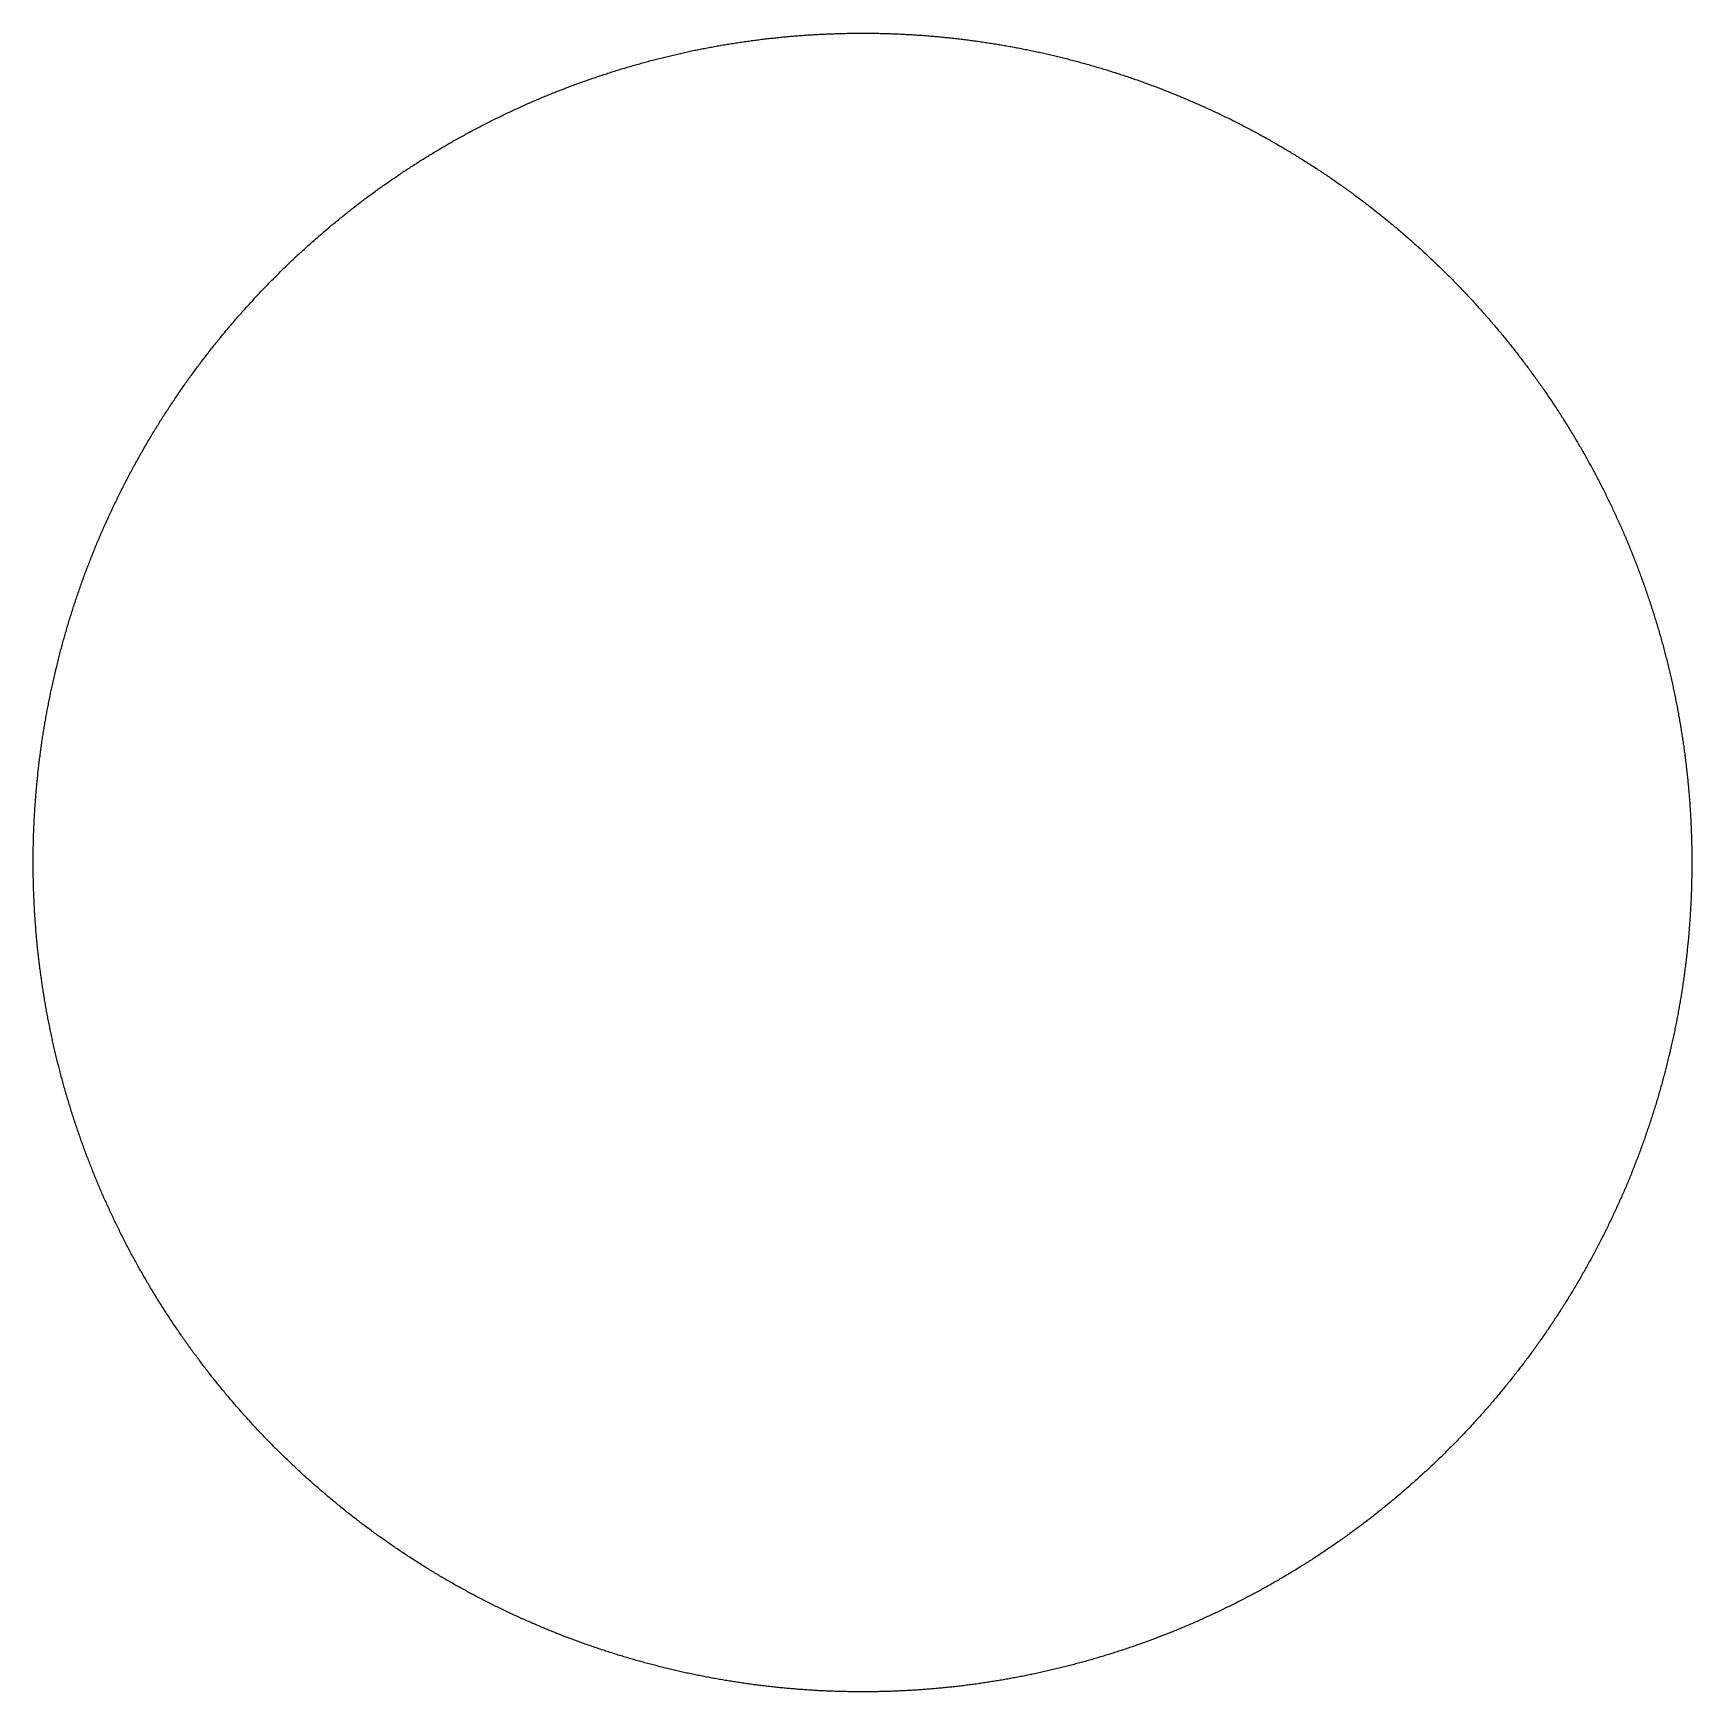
# Model space of a CAD drawing. Header units: metres. Extents: x -238 to 237, y -238 to 237.
import ezdxf

# ---------------------------------------------------------------- set-up
doc = ezdxf.new("R2010")
doc.units = ezdxf.units.M

msp = doc.modelspace()

# ---------------------------------------------------------------- linework, layer by layer
msp.add_lwpolyline([(237.47, 0), (237.47, -0.34), (237.47, -0.76), (237.47, -1.17), (237.46, -1.59), (237.46, -2), (237.46, -2.42), (237.46, -2.42), (237.45, -2.83), (237.45, -3.25), (237.44, -3.66), (237.44, -4.08), (237.43, -4.49), (237.42, -4.91), (237.41, -5.32), (237.41, -5.74), (237.4, -6.15), (237.38, -6.57), (237.37, -6.98), (237.36, -7.39), (237.35, -7.81), (237.33, -8.22), (237.32, -8.64), (237.3, -9.05), (237.29, -9.47), (237.27, -9.88), (237.25, -10.3), (237.24, -10.71), (237.22, -11.13), (237.2, -11.54), (237.18, -11.95), (237.16, -12.37), (237.13, -12.78), (237.11, -13.2), (237.09, -13.61), (237.06, -14.02), (237.04, -14.44), (237.01, -14.85), (236.99, -15.27), (236.96, -15.68), (236.93, -16.09), (236.9, -16.51), (236.87, -16.92), (236.84, -17.34), (236.81, -17.75), (236.78, -18.16), (236.75, -18.58), (236.72, -18.99), (236.68, -19.4), (236.65, -19.82), (236.62, -20.23), (236.58, -20.64), (236.54, -21.06), (236.51, -21.47), (236.47, -21.88), (236.43, -22.3), (236.39, -22.71), (236.35, -23.12), (236.31, -23.54), (236.27, -23.95), (236.23, -24.36), (236.18, -24.77), (236.14, -25.19), (236.1, -25.6), (236.05, -26.01), (236.01, -26.42), (235.96, -26.83), (235.91, -27.25), (235.86, -27.66), (235.82, -28.07), (235.77, -28.48), (235.72, -28.89), (235.67, -29.31), (235.61, -29.72), (235.56, -30.13), (235.51, -30.54), (235.46, -30.95), (235.4, -31.36), (235.35, -31.77), (235.29, -32.19), (235.23, -32.6), (235.18, -33.01), (235.12, -33.42), (235.06, -33.83), (235, -34.24), (234.94, -34.65), (234.88, -35.06), (234.82, -35.47), (234.76, -35.88), (234.69, -36.29), (234.63, -36.7), (234.57, -37.11), (234.5, -37.52), (234.43, -37.93), (234.37, -38.34), (234.3, -38.75), (234.23, -39.16), (234.16, -39.57), (234.09, -39.98), (234.02, -40.38), (233.95, -40.79), (233.88, -41.2), (233.81, -41.61), (233.74, -42.02), (233.66, -42.43), (233.59, -42.83), (233.51, -43.24), (233.44, -43.65), (233.36, -44.06), (233.28, -44.47), (233.21, -44.87), (233.13, -45.28), (233.05, -45.69), (232.97, -46.09), (232.89, -46.5), (232.81, -46.91), (232.72, -47.31), (232.64, -47.72), (232.56, -48.13), (232.47, -48.53), (232.39, -48.94), (232.3, -49.35), (232.22, -49.75), (232.13, -50.16), (232.04, -50.56), (231.95, -50.97), (231.86, -51.37), (231.77, -51.78), (231.68, -52.18), (231.59, -52.59), (231.5, -52.99), (231.41, -53.4), (231.31, -53.8), (231.22, -54.2), (231.12, -54.61), (231.03, -55.01), (230.93, -55.41), (230.83, -55.82), (230.74, -56.22), (230.64, -56.62), (230.54, -57.03), (230.44, -57.43), (230.34, -57.83), (230.24, -58.23), (230.14, -58.64), (230.03, -59.04), (229.93, -59.44), (229.82, -59.84), (229.72, -60.24), (229.61, -60.64), (229.51, -61.04), (229.4, -61.45), (229.29, -61.85), (229.19, -62.25), (229.08, -62.65), (228.97, -63.05), (228.86, -63.45), (228.75, -63.85), (228.63, -64.25), (228.52, -64.65), (228.41, -65.04), (228.29, -65.44), (228.18, -65.84), (228.06, -66.24), (227.95, -66.64), (227.83, -67.04), (227.71, -67.43), (227.6, -67.83), (227.48, -68.23), (227.36, -68.63), (227.24, -69.02), (227.12, -69.42), (227, -69.82), (226.87, -70.21), (226.75, -70.61), (226.63, -71.01), (226.5, -71.4), (226.38, -71.8), (226.25, -72.19), (226.13, -72.59), (226, -72.98), (225.87, -73.38), (225.74, -73.77), (225.61, -74.17), (225.48, -74.56), (225.35, -74.95), (225.22, -75.35), (225.09, -75.74), (224.96, -76.13), (224.82, -76.53), (224.69, -76.92), (224.56, -77.31), (224.42, -77.7), (224.28, -78.1), (224.15, -78.49), (224.01, -78.88), (223.87, -79.27), (223.73, -79.66), (223.59, -80.05), (223.45, -80.44), (223.31, -80.83), (223.17, -81.22), (223.03, -81.61), (222.89, -82), (222.74, -82.39), (222.6, -82.78), (222.46, -83.17), (222.31, -83.56), (222.16, -83.94), (222.02, -84.33), (221.87, -84.72), (221.72, -85.11), (221.57, -85.49), (221.42, -85.88), (221.27, -86.27), (221.12, -86.65), (220.97, -87.04), (220.82, -87.43), (220.66, -87.81), (220.51, -88.2), (220.36, -88.58), (220.2, -88.97), (220.05, -89.35), (219.89, -89.74), (219.73, -90.12), (219.57, -90.5), (219.42, -90.89), (219.26, -91.27), (219.1, -91.65), (218.94, -92.04), (218.78, -92.42), (218.62, -92.8), (218.45, -93.18), (218.29, -93.56), (218.13, -93.94), (217.96, -94.32), (217.8, -94.71), (217.63, -95.09), (217.46, -95.47), (217.3, -95.85), (217.13, -96.22), (216.96, -96.6), (216.79, -96.98), (216.62, -97.36), (216.45, -97.74), (216.28, -98.12), (216.11, -98.5), (215.94, -98.87), (215.77, -99.25), (215.59, -99.63), (215.42, -100), (215.24, -100.38), (215.07, -100.75), (214.89, -101.13), (214.71, -101.51), (214.54, -101.88), (214.36, -102.25), (214.18, -102.63), (214, -103), (213.82, -103.38), (213.64, -103.75), (213.46, -104.12), (213.28, -104.5), (213.09, -104.87), (212.91, -105.24), (212.73, -105.61), (212.54, -105.98), (212.36, -106.35), (212.17, -106.73), (211.98, -107.1), (211.8, -107.47), (211.61, -107.84), (211.42, -108.21), (211.23, -108.57), (211.04, -108.94), (210.85, -109.31), (210.66, -109.68), (210.47, -110.05), (210.27, -110.41), (210.08, -110.78), (209.89, -111.15), (209.69, -111.52), (209.5, -111.88), (209.3, -112.25), (209.11, -112.61), (208.91, -112.98), (208.71, -113.34), (208.51, -113.71), (208.31, -114.07), (208.11, -114.43), (207.91, -114.8), (207.71, -115.16), (207.51, -115.52), (207.31, -115.89), (207.11, -116.25), (206.9, -116.61), (206.7, -116.97), (206.5, -117.33), (206.29, -117.69), (206.09, -118.05), (205.88, -118.41), (205.67, -118.77), (205.46, -119.13), (205.26, -119.49), (205.05, -119.85), (204.84, -120.21), (204.63, -120.56), (204.42, -120.92), (204.2, -121.28), (203.99, -121.63), (203.78, -121.99), (203.57, -122.35), (203.35, -122.7), (203.14, -123.06), (202.92, -123.41), (202.71, -123.77), (202.49, -124.12), (202.27, -124.47), (202.06, -124.83), (201.84, -125.18), (201.62, -125.53), (201.4, -125.88), (201.18, -126.23), (200.96, -126.59), (200.74, -126.94), (200.52, -127.29), (200.29, -127.64), (200.07, -127.99), (199.85, -128.34), (199.62, -128.68), (199.4, -129.03), (199.17, -129.38), (198.95, -129.73), (198.72, -130.08), (198.49, -130.42), (198.26, -130.77), (198.03, -131.12), (197.81, -131.46), (197.58, -131.81), (197.34, -132.15), (197.11, -132.5), (196.88, -132.84), (196.65, -133.18), (196.42, -133.53), (196.18, -133.87), (195.95, -134.21), (195.72, -134.55), (195.48, -134.9), (195.24, -135.24), (195.01, -135.58), (194.77, -135.92), (194.53, -136.26), (194.29, -136.6), (194.06, -136.94), (193.82, -137.28), (193.58, -137.62), (193.34, -137.95), (193.1, -138.29), (192.85, -138.63), (192.61, -138.96), (192.37, -139.3), (192.12, -139.64), (191.88, -139.97), (191.64, -140.31), (191.39, -140.64), (191.14, -140.98), (190.9, -141.31), (190.65, -141.64), (190.4, -141.98), (190.16, -142.31), (189.91, -142.64), (189.66, -142.97), (189.41, -143.3), (189.16, -143.63), (188.91, -143.96), (188.65, -144.29), (188.4, -144.62), (188.15, -144.95), (187.9, -145.28), (187.64, -145.61), (187.39, -145.93), (187.13, -146.26), (186.88, -146.59), (186.62, -146.91), (186.36, -147.24), (186.11, -147.57), (185.85, -147.89), (185.59, -148.22), (185.33, -148.54), (185.07, -148.86), (184.81, -149.19), (184.55, -149.51), (184.29, -149.83), (184.03, -150.15), (183.76, -150.47), (183.5, -150.79), (183.24, -151.11), (182.97, -151.43), (182.71, -151.75), (182.44, -152.07), (182.18, -152.39), (181.91, -152.71), (181.64, -153.03), (181.38, -153.34), (181.11, -153.66), (180.84, -153.98), (180.57, -154.29), (180.3, -154.61), (180.03, -154.92), (179.76, -155.24), (179.49, -155.55), (179.22, -155.86), (178.95, -156.18), (178.67, -156.49), (178.4, -156.8), (178.13, -157.11), (177.85, -157.42), (177.58, -157.73), (177.3, -158.04), (177.02, -158.35), (176.75, -158.66), (176.47, -158.97), (176.19, -159.28), (175.91, -159.59), (175.63, -159.89), (175.35, -160.2), (175.07, -160.51), (174.79, -160.81), (174.51, -161.12), (174.23, -161.42), (173.95, -161.72), (173.67, -162.03), (173.38, -162.33), (173.1, -162.63), (172.82, -162.94), (172.53, -163.24), (172.25, -163.54), (171.96, -163.84), (171.67, -164.14), (171.39, -164.44), (171.1, -164.74), (170.81, -165.04), (170.52, -165.33), (170.23, -165.63), (169.94, -165.93), (169.65, -166.23), (169.36, -166.52), (169.07, -166.82), (168.78, -167.11), (168.49, -167.41), (168.2, -167.7), (167.9, -168), (167.61, -168.29), (167.32, -168.58), (167.02, -168.87), (166.73, -169.16), (166.43, -169.46), (166.13, -169.75), (165.84, -170.04), (165.54, -170.33), (165.24, -170.61), (164.95, -170.9), (164.65, -171.19), (164.35, -171.48), (164.05, -171.76), (163.75, -172.05), (163.45, -172.34), (163.15, -172.62), (162.84, -172.91), (162.54, -173.19), (162.24, -173.47), (161.94, -173.76), (161.63, -174.04), (161.33, -174.32), (161.02, -174.6), (160.72, -174.88), (160.41, -175.17), (160.11, -175.45), (159.8, -175.72), (159.49, -176), (159.19, -176.28), (158.88, -176.56), (158.57, -176.84), (158.26, -177.11), (157.95, -177.39), (157.64, -177.67), (157.33, -177.94), (157.02, -178.22), (156.71, -178.49), (156.4, -178.76), (156.08, -179.04), (155.77, -179.31), (155.46, -179.58), (155.14, -179.85), (154.83, -180.12), (154.51, -180.39), (154.2, -180.66), (153.88, -180.93), (153.57, -181.2), (153.25, -181.47), (152.93, -181.73), (152.62, -182), (152.3, -182.27), (151.98, -182.53), (151.66, -182.8), (151.34, -183.06), (151.02, -183.33), (150.7, -183.59), (150.38, -183.85), (150.06, -184.12), (149.74, -184.38), (149.42, -184.64), (149.09, -184.9), (148.77, -185.16), (148.45, -185.42), (148.12, -185.68), (147.8, -185.94), (147.47, -186.2), (147.15, -186.45), (146.82, -186.71), (146.5, -186.97), (146.17, -187.22), (145.84, -187.48), (145.51, -187.73), (145.19, -187.99), (144.86, -188.24), (144.53, -188.49), (144.2, -188.74), (143.87, -189), (143.54, -189.25), (143.21, -189.5), (142.88, -189.75), (142.55, -190), (142.21, -190.24), (141.88, -190.49), (141.55, -190.74), (141.22, -190.99), (140.88, -191.23), (140.55, -191.48), (140.21, -191.72), (139.88, -191.97), (139.54, -192.21), (139.21, -192.46), (138.87, -192.7), (138.53, -192.94), (138.2, -193.18), (137.86, -193.42), (137.52, -193.67), (137.18, -193.91), (136.84, -194.14), (136.51, -194.38), (136.17, -194.62), (135.83, -194.86), (135.49, -195.1), (135.14, -195.33), (134.8, -195.57), (134.46, -195.8), (134.12, -196.04), (133.78, -196.27), (133.43, -196.51), (133.09, -196.74), (132.75, -196.97), (132.4, -197.2), (132.06, -197.43), (131.71, -197.66), (131.37, -197.89), (131.02, -198.12), (130.68, -198.35), (130.33, -198.58), (129.98, -198.81), (129.64, -199.03), (129.29, -199.26), (128.94, -199.49), (128.59, -199.71), (128.24, -199.93), (127.89, -200.16), (127.54, -200.38), (127.19, -200.6), (126.84, -200.83), (126.49, -201.05), (126.14, -201.27), (125.79, -201.49), (125.44, -201.71), (125.08, -201.93), (124.73, -202.14), (124.38, -202.36), (124.02, -202.58), (123.67, -202.8), (123.32, -203.01), (122.96, -203.23), (122.61, -203.44), (122.25, -203.65), (121.9, -203.87), (121.54, -204.08), (121.18, -204.29), (120.83, -204.5), (120.47, -204.71), (120.11, -204.92), (119.75, -205.13), (119.39, -205.34), (119.04, -205.55), (118.68, -205.76), (118.32, -205.97), (117.96, -206.17), (117.6, -206.38), (117.24, -206.58), (116.88, -206.79), (116.52, -206.99), (116.15, -207.19), (115.79, -207.4), (115.43, -207.6), (115.07, -207.8), (114.7, -208), (114.34, -208.2), (113.98, -208.4), (113.61, -208.6), (113.25, -208.8), (112.88, -209), (112.52, -209.19), (112.15, -209.39), (111.79, -209.58), (111.42, -209.78), (111.05, -209.97), (110.69, -210.17), (110.32, -210.36), (109.95, -210.55), (109.59, -210.74), (109.22, -210.94), (108.85, -211.13), (108.48, -211.32), (108.11, -211.51), (107.74, -211.69), (107.37, -211.88), (107, -212.07), (106.63, -212.26), (106.26, -212.44), (105.89, -212.63), (105.52, -212.81), (105.15, -213), (104.77, -213.18), (104.4, -213.36), (104.03, -213.54), (103.66, -213.73), (103.28, -213.91), (102.91, -214.09), (102.53, -214.27), (102.16, -214.44), (101.79, -214.62), (101.41, -214.8), (101.04, -214.98), (100.66, -215.15), (100.28, -215.33), (99.91, -215.5), (99.53, -215.68), (99.15, -215.85), (98.78, -216.02), (98.4, -216.2), (98.02, -216.37), (97.64, -216.54), (97.27, -216.71), (96.89, -216.88), (96.51, -217.05), (96.13, -217.22), (95.75, -217.38), (95.37, -217.55), (94.99, -217.72), (94.61, -217.88), (94.23, -218.05), (93.85, -218.21), (93.47, -218.38), (93.09, -218.54), (92.7, -218.7), (92.32, -218.86), (91.94, -219.02), (91.56, -219.18), (91.17, -219.34), (90.79, -219.5), (90.41, -219.66), (90.02, -219.82), (89.64, -219.98), (89.26, -220.13), (88.87, -220.29), (88.49, -220.44), (88.1, -220.6), (87.72, -220.75), (87.33, -220.9), (86.95, -221.06), (86.56, -221.21), (86.17, -221.36), (85.79, -221.51), (85.4, -221.66), (85.01, -221.81), (84.62, -221.95), (84.24, -222.1), (83.85, -222.25), (83.46, -222.39), (83.07, -222.54), (82.68, -222.69), (82.29, -222.83), (81.91, -222.97), (81.52, -223.12), (81.13, -223.26), (80.74, -223.4), (80.35, -223.54), (79.96, -223.68), (79.56, -223.82), (79.17, -223.96), (78.78, -224.1), (78.39, -224.23), (78, -224.37), (77.61, -224.51), (77.22, -224.64), (76.82, -224.78), (76.43, -224.91), (76.04, -225.04), (75.64, -225.18), (75.25, -225.31), (74.86, -225.44), (74.46, -225.57), (74.07, -225.7), (73.68, -225.83), (73.28, -225.96), (72.89, -226.08), (72.49, -226.21), (72.1, -226.34), (71.7, -226.46), (71.31, -226.59), (70.91, -226.71), (70.51, -226.84), (70.12, -226.96), (69.72, -227.08), (69.33, -227.2), (68.93, -227.32), (68.53, -227.44), (68.13, -227.56), (67.74, -227.68), (67.34, -227.8), (66.94, -227.92), (66.54, -228.03), (66.14, -228.15), (65.75, -228.26), (65.35, -228.38), (64.95, -228.49), (64.55, -228.61), (64.15, -228.72), (63.75, -228.83), (63.35, -228.94), (62.95, -229.05), (62.55, -229.16), (62.15, -229.27), (61.75, -229.38), (61.35, -229.49), (60.95, -229.59), (60.55, -229.7), (60.15, -229.8), (59.75, -229.91), (59.34, -230.01), (58.94, -230.12), (58.54, -230.22), (58.14, -230.32), (57.74, -230.42), (57.33, -230.52), (56.93, -230.62), (56.53, -230.72), (56.13, -230.82), (55.72, -230.92), (55.32, -231.02), (54.92, -231.11), (54.51, -231.21), (54.11, -231.3), (53.7, -231.4), (53.3, -231.49), (52.9, -231.58), (52.49, -231.68), (52.09, -231.77), (51.68, -231.86), (51.28, -231.95), (50.87, -232.04), (50.47, -232.13), (50.06, -232.21), (49.66, -232.3), (49.25, -232.39), (48.84, -232.47), (48.44, -232.56), (48.03, -232.64), (47.63, -232.73), (47.22, -232.81), (46.81, -232.89), (46.41, -232.97), (46, -233.05), (45.59, -233.13), (45.18, -233.21), (44.78, -233.29), (44.37, -233.37), (43.96, -233.45), (43.55, -233.52), (43.15, -233.6), (42.74, -233.67), (42.33, -233.75), (41.92, -233.82), (41.51, -233.89), (41.11, -233.97), (40.7, -234.04), (40.29, -234.11), (39.88, -234.18), (39.47, -234.25), (39.06, -234.32), (38.65, -234.38), (38.24, -234.45), (37.83, -234.52), (37.42, -234.58), (37.01, -234.65), (36.6, -234.71), (36.2, -234.78), (35.79, -234.84), (35.37, -234.9), (34.96, -234.96), (34.55, -235.02), (34.14, -235.08), (33.73, -235.14), (33.32, -235.2), (32.91, -235.26), (32.5, -235.32), (32.09, -235.37), (31.68, -235.43), (31.27, -235.49), (30.86, -235.54), (30.45, -235.59), (30.03, -235.65), (29.62, -235.7), (29.21, -235.75), (28.8, -235.8), (28.39, -235.85), (27.98, -235.9), (27.56, -235.95), (27.15, -236), (26.74, -236.04), (26.33, -236.09), (25.92, -236.14), (25.5, -236.18), (25.09, -236.22), (24.68, -236.27), (24.27, -236.31), (23.85, -236.35), (23.44, -236.39), (23.03, -236.44), (22.61, -236.48), (22.2, -236.51), (21.79, -236.55), (21.37, -236.59), (20.96, -236.63), (20.55, -236.66), (20.14, -236.7), (19.72, -236.73), (19.31, -236.77), (18.9, -236.8), (18.48, -236.84), (18.07, -236.87), (17.65, -236.9), (17.24, -236.93), (16.83, -236.96), (16.41, -236.99), (16, -237.02), (15.59, -237.04), (15.17, -237.07), (14.76, -237.1), (14.34, -237.12), (13.93, -237.15), (13.52, -237.17), (13.1, -237.19), (12.69, -237.22), (12.27, -237.24), (11.86, -237.26), (11.44, -237.28), (11.03, -237.3), (10.62, -237.32), (10.2, -237.34), (9.79, -237.36), (9.37, -237.37), (8.96, -237.39), (8.54, -237.4), (8.13, -237.42), (7.71, -237.43), (7.3, -237.45), (6.88, -237.46), (6.47, -237.47), (6.06, -237.48), (5.64, -237.49), (5.23, -237.5), (4.81, -237.51), (4.4, -237.52), (3.98, -237.53), (3.57, -237.53), (3.15, -237.54), (2.74, -237.54), (2.32, -237.55), (1.91, -237.55), (1.49, -237.55), (1.08, -237.56), (0.66, -237.56), (0.25, -237.56), (-0.17, -237.56), (-0.58, -237.56), (-1, -237.56), (-1.41, -237.56), (-1.83, -237.55), (-2.24, -237.55), (-2.65, -237.55), (-3.07, -237.54), (-3.48, -237.53), (-3.9, -237.53), (-4.31, -237.52), (-4.73, -237.51), (-5.14, -237.5), (-5.56, -237.5), (-5.97, -237.49), (-6.39, -237.47), (-6.8, -237.46), (-7.22, -237.45), (-7.63, -237.44), (-8.05, -237.42), (-8.46, -237.41), (-8.87, -237.4), (-9.29, -237.38), (-9.7, -237.36), (-10.12, -237.35), (-10.53, -237.33), (-10.95, -237.31), (-11.36, -237.29), (-11.78, -237.27), (-12.19, -237.25), (-12.6, -237.23), (-13.02, -237.21), (-13.43, -237.18), (-13.85, -237.16), (-14.26, -237.13), (-14.67, -237.11), (-15.09, -237.08), (-15.5, -237.06), (-15.92, -237.03), (-16.33, -237), (-16.74, -236.97), (-17.16, -236.94), (-17.57, -236.91), (-17.99, -236.88), (-18.4, -236.85), (-18.81, -236.82), (-19.23, -236.78), (-19.64, -236.75), (-20.05, -236.72), (-20.47, -236.68), (-20.88, -236.64), (-21.29, -236.61), (-21.71, -236.57), (-22.12, -236.53), (-22.53, -236.49), (-22.94, -236.45), (-23.36, -236.41), (-23.77, -236.37), (-24.18, -236.33), (-24.6, -236.29), (-25.01, -236.25), (-25.42, -236.2), (-25.83, -236.16), (-26.25, -236.11), (-26.66, -236.06), (-27.07, -236.02), (-27.48, -235.97), (-27.89, -235.92), (-28.31, -235.87), (-28.72, -235.82), (-29.13, -235.77), (-29.54, -235.72), (-29.95, -235.67), (-30.36, -235.62), (-30.78, -235.56), (-31.19, -235.51), (-31.6, -235.46), (-32.01, -235.4), (-32.42, -235.34), (-32.83, -235.29), (-33.24, -235.23), (-33.65, -235.17), (-34.06, -235.11), (-34.47, -235.05), (-34.88, -234.99), (-35.29, -234.93), (-35.7, -234.87), (-36.11, -234.81), (-36.52, -234.74), (-36.93, -234.68), (-37.34, -234.61), (-37.75, -234.55), (-38.16, -234.48), (-38.57, -234.42), (-38.98, -234.35), (-39.39, -234.28), (-39.8, -234.21), (-40.21, -234.14), (-40.62, -234.07), (-41.03, -234), (-41.43, -233.93), (-41.84, -233.85), (-42.25, -233.78), (-42.66, -233.71), (-43.07, -233.63), (-43.48, -233.56), (-43.88, -233.48), (-44.29, -233.4), (-44.7, -233.33), (-45.11, -233.25), (-45.51, -233.17), (-45.92, -233.09), (-46.33, -233.01), (-46.73, -232.93), (-47.14, -232.85), (-47.55, -232.76), (-47.95, -232.68), (-48.36, -232.6), (-48.77, -232.51), (-49.17, -232.43), (-49.58, -232.34), (-49.98, -232.25), (-50.39, -232.17), (-50.79, -232.08), (-51.2, -231.99), (-51.6, -231.9), (-52.01, -231.81), (-52.41, -231.72), (-52.82, -231.63), (-53.22, -231.53), (-53.63, -231.44), (-54.03, -231.35), (-54.43, -231.25), (-54.84, -231.16), (-55.24, -231.06), (-55.64, -230.96), (-56.05, -230.87), (-56.45, -230.77), (-56.85, -230.67), (-57.26, -230.57), (-57.66, -230.47), (-58.06, -230.37), (-58.46, -230.27), (-58.87, -230.16), (-59.27, -230.06), (-59.67, -229.96), (-60.07, -229.85), (-60.47, -229.75), (-60.87, -229.64), (-61.27, -229.54), (-61.67, -229.43), (-62.07, -229.32), (-62.48, -229.21), (-62.88, -229.1), (-63.28, -228.99), (-63.67, -228.88), (-64.07, -228.77), (-64.47, -228.66), (-64.87, -228.55), (-65.27, -228.43), (-65.67, -228.32), (-66.07, -228.2), (-66.47, -228.09), (-66.87, -227.97), (-67.26, -227.85), (-67.66, -227.74), (-68.06, -227.62), (-68.46, -227.5), (-68.85, -227.38), (-69.25, -227.26), (-69.65, -227.14), (-70.04, -227.02), (-70.44, -226.89), (-70.84, -226.77), (-71.23, -226.65), (-71.63, -226.52), (-72.02, -226.4), (-72.42, -226.27), (-72.81, -226.14), (-73.21, -226.02), (-73.6, -225.89), (-74, -225.76), (-74.39, -225.63), (-74.78, -225.5), (-75.18, -225.37), (-75.57, -225.24), (-75.97, -225.1), (-76.36, -224.97), (-76.75, -224.84), (-77.14, -224.7), (-77.54, -224.57), (-77.93, -224.43), (-78.32, -224.3), (-78.71, -224.16), (-79.1, -224.02), (-79.49, -223.88), (-79.88, -223.74), (-80.27, -223.61), (-80.66, -223.46), (-81.05, -223.32), (-81.44, -223.18), (-81.83, -223.04), (-82.22, -222.9), (-82.61, -222.75), (-83, -222.61), (-83.39, -222.46), (-83.78, -222.32), (-84.17, -222.17), (-84.55, -222.02), (-84.94, -221.88), (-85.33, -221.73), (-85.72, -221.58), (-86.1, -221.43), (-86.49, -221.28), (-86.88, -221.13), (-87.26, -220.97), (-87.65, -220.82), (-88.03, -220.67), (-88.42, -220.51), (-88.8, -220.36), (-89.19, -220.2), (-89.57, -220.05), (-89.96, -219.89), (-90.34, -219.73), (-90.72, -219.58), (-91.11, -219.42), (-91.49, -219.26), (-91.87, -219.1), (-92.25, -218.94), (-92.64, -218.78), (-93.02, -218.61), (-93.4, -218.45), (-93.78, -218.29), (-94.16, -218.12), (-94.54, -217.96), (-94.92, -217.79), (-95.3, -217.63), (-95.68, -217.46), (-96.06, -217.29), (-96.44, -217.13), (-96.82, -216.96), (-97.2, -216.79), (-97.58, -216.62), (-97.96, -216.45), (-98.33, -216.28), (-98.71, -216.1), (-99.09, -215.93), (-99.47, -215.76), (-99.84, -215.59), (-100.22, -215.41), (-100.6, -215.24), (-100.97, -215.06), (-101.35, -214.88), (-101.72, -214.71), (-102.1, -214.53), (-102.47, -214.35), (-102.84, -214.17), (-103.22, -213.99), (-103.59, -213.81), (-103.97, -213.63), (-104.34, -213.45), (-104.71, -213.26), (-105.08, -213.08), (-105.45, -212.9), (-105.83, -212.71), (-106.2, -212.53), (-106.57, -212.34), (-106.94, -212.16), (-107.31, -211.97), (-107.68, -211.78), (-108.05, -211.59), (-108.42, -211.4), (-108.79, -211.22), (-109.16, -211.03), (-109.52, -210.83), (-109.89, -210.64), (-110.26, -210.45), (-110.63, -210.26), (-110.99, -210.06), (-111.36, -209.87), (-111.73, -209.68), (-112.09, -209.48), (-112.46, -209.28), (-112.82, -209.09), (-113.19, -208.89), (-113.55, -208.69), (-113.92, -208.49), (-114.28, -208.3), (-114.64, -208.1), (-115.01, -207.9), (-115.37, -207.69), (-115.73, -207.49), (-116.1, -207.29), (-116.46, -207.09), (-116.82, -206.88), (-117.18, -206.68), (-117.54, -206.47), (-117.9, -206.27), (-118.26, -206.06), (-118.62, -205.86), (-118.98, -205.65), (-119.34, -205.44), (-119.7, -205.23), (-120.06, -205.02), (-120.41, -204.81), (-120.77, -204.6), (-121.13, -204.39), (-121.48, -204.18), (-121.84, -203.97), (-122.2, -203.76), (-122.55, -203.54), (-122.91, -203.33), (-123.26, -203.11), (-123.62, -202.9), (-123.97, -202.68), (-124.32, -202.46), (-124.68, -202.25), (-125.03, -202.03), (-125.38, -201.81), (-125.74, -201.59), (-126.09, -201.37), (-126.44, -201.15), (-126.79, -200.93), (-127.14, -200.71), (-127.49, -200.49), (-127.84, -200.26), (-128.19, -200.04), (-128.54, -199.82), (-128.89, -199.59), (-129.24, -199.37), (-129.58, -199.14), (-129.93, -198.91), (-130.28, -198.69), (-130.63, -198.46), (-130.97, -198.23), (-131.32, -198), (-131.66, -197.77), (-132.01, -197.54), (-132.35, -197.31), (-132.7, -197.08), (-133.04, -196.85), (-133.39, -196.62), (-133.73, -196.38), (-134.07, -196.15), (-134.41, -195.92), (-134.76, -195.68), (-135.1, -195.44), (-135.44, -195.21), (-135.78, -194.97), (-136.12, -194.73), (-136.46, -194.5), (-136.8, -194.26), (-137.14, -194.02), (-137.48, -193.78), (-137.81, -193.54), (-138.15, -193.3), (-138.49, -193.06), (-138.83, -192.82), (-139.16, -192.57), (-139.5, -192.33), (-139.83, -192.09), (-140.17, -191.84), (-140.5, -191.6), (-140.84, -191.35), (-141.17, -191.1), (-141.51, -190.86), (-141.84, -190.61), (-142.17, -190.36), (-142.5, -190.11), (-142.84, -189.87), (-143.17, -189.62), (-143.5, -189.37), (-143.83, -189.12), (-144.16, -188.86), (-144.49, -188.61), (-144.82, -188.36), (-145.15, -188.11), (-145.47, -187.85), (-145.8, -187.6), (-146.13, -187.34), (-146.46, -187.09), (-146.78, -186.83), (-147.11, -186.58), (-147.43, -186.32), (-147.76, -186.06), (-148.08, -185.8), (-148.41, -185.54), (-148.73, -185.29), (-149.05, -185.03), (-149.38, -184.77), (-149.7, -184.5), (-150.02, -184.24), (-150.34, -183.98), (-150.66, -183.72), (-150.99, -183.45), (-151.31, -183.19), (-151.63, -182.93), (-151.94, -182.66), (-152.26, -182.4), (-152.58, -182.13), (-152.9, -181.86), (-153.22, -181.6), (-153.53, -181.33), (-153.85, -181.06), (-154.17, -180.79), (-154.48, -180.52), (-154.8, -180.25), (-155.11, -179.98), (-155.42, -179.71), (-155.74, -179.44), (-156.05, -179.17), (-156.36, -178.89), (-156.68, -178.62), (-156.99, -178.35), (-157.3, -178.07), (-157.61, -177.8), (-157.92, -177.52), (-158.23, -177.25), (-158.54, -176.97), (-158.85, -176.69), (-159.16, -176.42), (-159.46, -176.14), (-159.77, -175.86), (-160.08, -175.58), (-160.38, -175.3), (-160.69, -175.02), (-161, -174.74), (-161.3, -174.46), (-161.6, -174.18), (-161.91, -173.89), (-162.21, -173.61), (-162.51, -173.33), (-162.82, -173.04), (-163.12, -172.76), (-163.42, -172.47), (-163.72, -172.19), (-164.02, -171.9), (-164.32, -171.62), (-164.62, -171.33), (-164.92, -171.04), (-165.22, -170.75), (-165.52, -170.47), (-165.81, -170.18), (-166.11, -169.89), (-166.41, -169.6), (-166.7, -169.31), (-167, -169.01), (-167.29, -168.72), (-167.59, -168.43), (-167.88, -168.14), (-168.18, -167.84), (-168.47, -167.55), (-168.76, -167.26), (-169.05, -166.96), (-169.34, -166.67), (-169.63, -166.37), (-169.92, -166.07), (-170.21, -165.78), (-170.5, -165.48), (-170.79, -165.18), (-171.08, -164.88), (-171.37, -164.58), (-171.66, -164.29), (-171.94, -163.99), (-172.23, -163.69), (-172.51, -163.38), (-172.8, -163.08), (-173.08, -162.78), (-173.37, -162.48), (-173.65, -162.18), (-173.93, -161.87), (-174.22, -161.57), (-174.5, -161.26), (-174.78, -160.96), (-175.06, -160.65), (-175.34, -160.35), (-175.62, -160.04), (-175.9, -159.74), (-176.18, -159.43), (-176.46, -159.12), (-176.73, -158.81), (-177.01, -158.5), (-177.29, -158.19), (-177.56, -157.88), (-177.84, -157.57), (-178.11, -157.26), (-178.39, -156.95), (-178.66, -156.64), (-178.93, -156.33), (-179.21, -156.02), (-179.48, -155.7), (-179.75, -155.39), (-180.02, -155.08), (-180.29, -154.76), (-180.56, -154.45), (-180.83, -154.13), (-181.1, -153.82), (-181.37, -153.5), (-181.64, -153.18), (-181.9, -152.86), (-182.17, -152.55), (-182.44, -152.23), (-182.7, -151.91), (-182.97, -151.59), (-183.23, -151.27), (-183.5, -150.95), (-183.76, -150.63), (-184.02, -150.31), (-184.28, -149.99), (-184.55, -149.67), (-184.81, -149.34), (-185.07, -149.02), (-185.33, -148.7), (-185.59, -148.37), (-185.85, -148.05), (-186.1, -147.73), (-186.36, -147.4), (-186.62, -147.08), (-186.88, -146.75), (-187.13, -146.42), (-187.39, -146.1), (-187.64, -145.77), (-187.9, -145.44), (-188.15, -145.11), (-188.4, -144.78), (-188.65, -144.46), (-188.91, -144.13), (-189.16, -143.8), (-189.41, -143.47), (-189.66, -143.13), (-189.91, -142.8), (-190.16, -142.47), (-190.41, -142.14), (-190.65, -141.81), (-190.9, -141.47), (-191.15, -141.14), (-191.39, -140.81), (-191.64, -140.47), (-191.89, -140.14), (-192.13, -139.8), (-192.37, -139.47), (-192.62, -139.13), (-192.86, -138.79), (-193.1, -138.46), (-193.34, -138.12), (-193.58, -137.78), (-193.82, -137.44), (-194.06, -137.11), (-194.3, -136.77), (-194.54, -136.43), (-194.78, -136.09), (-195.02, -135.75), (-195.25, -135.41), (-195.49, -135.07), (-195.73, -134.72), (-195.96, -134.38), (-196.2, -134.04), (-196.43, -133.7), (-196.66, -133.35), (-196.89, -133.01), (-197.13, -132.67), (-197.36, -132.32), (-197.59, -131.98), (-197.82, -131.63), (-198.05, -131.29), (-198.28, -130.94), (-198.51, -130.6), (-198.73, -130.25), (-198.96, -129.9), (-199.19, -129.55), (-199.41, -129.21), (-199.64, -128.86), (-199.86, -128.51), (-200.09, -128.16), (-200.31, -127.81), (-200.53, -127.46), (-200.76, -127.11), (-200.98, -126.76), (-201.2, -126.41), (-201.42, -126.06), (-201.64, -125.71), (-201.86, -125.35), (-202.08, -125), (-202.29, -124.65), (-202.51, -124.3), (-202.73, -123.94), (-202.95, -123.59), (-203.16, -123.23), (-203.38, -122.88), (-203.59, -122.52), (-203.8, -122.17), (-204.02, -121.81), (-204.23, -121.46), (-204.44, -121.1), (-204.65, -120.74), (-204.86, -120.38), (-205.07, -120.03), (-205.28, -119.67), (-205.49, -119.31), (-205.7, -118.95), (-205.91, -118.59), (-206.11, -118.23), (-206.32, -117.87), (-206.52, -117.51), (-206.73, -117.15), (-206.93, -116.79), (-207.14, -116.43), (-207.34, -116.07), (-207.54, -115.71), (-207.74, -115.34), (-207.95, -114.98), (-208.15, -114.62), (-208.35, -114.25), (-208.55, -113.89), (-208.74, -113.53), (-208.94, -113.16), (-209.14, -112.8), (-209.34, -112.43), (-209.53, -112.07), (-209.73, -111.7), (-209.92, -111.33), (-210.12, -110.97), (-210.31, -110.6), (-210.5, -110.23), (-210.69, -109.86), (-210.89, -109.5), (-211.08, -109.13), (-211.27, -108.76), (-211.46, -108.39), (-211.65, -108.02), (-211.83, -107.65), (-212.02, -107.28), (-212.21, -106.91), (-212.4, -106.54), (-212.58, -106.17), (-212.77, -105.8), (-212.95, -105.43), (-213.13, -105.06), (-213.32, -104.68), (-213.5, -104.31), (-213.68, -103.94), (-213.86, -103.57), (-214.04, -103.19), (-214.22, -102.82), (-214.4, -102.44), (-214.58, -102.07), (-214.76, -101.69), (-214.94, -101.32), (-215.11, -100.94), (-215.29, -100.57), (-215.46, -100.19), (-215.64, -99.82), (-215.81, -99.44), (-215.99, -99.06), (-216.16, -98.69), (-216.33, -98.31), (-216.5, -97.93), (-216.67, -97.55), (-216.84, -97.17), (-217.01, -96.8), (-217.18, -96.42), (-217.35, -96.04), (-217.52, -95.66), (-217.68, -95.28), (-217.85, -94.9), (-218.02, -94.52), (-218.18, -94.14), (-218.34, -93.76), (-218.51, -93.38), (-218.67, -92.99), (-218.83, -92.61), (-218.99, -92.23), (-219.15, -91.85), (-219.31, -91.46), (-219.47, -91.08), (-219.63, -90.7), (-219.79, -90.31), (-219.95, -89.93), (-220.1, -89.55), (-220.26, -89.16), (-220.42, -88.78), (-220.57, -88.39), (-220.73, -88.01), (-220.88, -87.62), (-221.03, -87.24), (-221.18, -86.85), (-221.33, -86.46), (-221.49, -86.08), (-221.64, -85.69), (-221.78, -85.3), (-221.93, -84.92), (-222.08, -84.53), (-222.23, -84.14), (-222.38, -83.75), (-222.52, -83.37), (-222.67, -82.98), (-222.81, -82.59), (-222.95, -82.2), (-223.1, -81.81), (-223.24, -81.42), (-223.38, -81.03), (-223.52, -80.64), (-223.66, -80.25), (-223.8, -79.86), (-223.94, -79.47), (-224.08, -79.08), (-224.22, -78.69), (-224.36, -78.3), (-224.49, -77.9), (-224.63, -77.51), (-224.76, -77.12), (-224.9, -76.73), (-225.03, -76.33), (-225.16, -75.94), (-225.3, -75.55), (-225.43, -75.15), (-225.56, -74.76), (-225.69, -74.37), (-225.82, -73.97), (-225.95, -73.58), (-226.08, -73.18), (-226.2, -72.79), (-226.33, -72.39), (-226.46, -72), (-226.58, -71.6), (-226.71, -71.21), (-226.83, -70.81), (-226.95, -70.42), (-227.08, -70.02), (-227.2, -69.62), (-227.32, -69.23), (-227.44, -68.83), (-227.56, -68.43), (-227.68, -68.04), (-227.8, -67.64), (-227.92, -67.24), (-228.03, -66.84), (-228.15, -66.44), (-228.27, -66.05), (-228.38, -65.65), (-228.5, -65.25), (-228.61, -64.85), (-228.72, -64.45), (-228.83, -64.05), (-228.95, -63.65), (-229.06, -63.25), (-229.17, -62.85), (-229.28, -62.45), (-229.38, -62.05), (-229.49, -61.65), (-229.6, -61.25), (-229.71, -60.85), (-229.81, -60.45), (-229.92, -60.05), (-230.02, -59.65), (-230.13, -59.25), (-230.23, -58.84), (-230.33, -58.44), (-230.43, -58.04), (-230.53, -57.64), (-230.64, -57.23), (-230.73, -56.83), (-230.83, -56.43), (-230.93, -56.03), (-231.03, -55.62), (-231.13, -55.22), (-231.22, -54.82), (-231.32, -54.41), (-231.41, -54.01), (-231.51, -53.6), (-231.6, -53.2), (-231.69, -52.8), (-231.78, -52.39), (-231.88, -51.99), (-231.97, -51.58), (-232.06, -51.18), (-232.14, -50.77), (-232.23, -50.37), (-232.32, -49.96), (-232.41, -49.56), (-232.49, -49.15), (-232.58, -48.74), (-232.66, -48.34), (-232.75, -47.93), (-232.83, -47.53), (-232.91, -47.12), (-233, -46.71), (-233.08, -46.31), (-233.16, -45.9), (-233.24, -45.49), (-233.32, -45.08), (-233.4, -44.68), (-233.47, -44.27), (-233.55, -43.86), (-233.63, -43.45), (-233.7, -43.05), (-233.78, -42.64), (-233.85, -42.23), (-233.92, -41.82), (-234, -41.41), (-234.07, -41), (-234.14, -40.6), (-234.21, -40.19), (-234.28, -39.78), (-234.35, -39.37), (-234.42, -38.96), (-234.49, -38.55), (-234.55, -38.14), (-234.62, -37.73), (-234.69, -37.32), (-234.75, -36.91), (-234.81, -36.5), (-234.88, -36.09), (-234.94, -35.68), (-235, -35.27), (-235.06, -34.86), (-235.12, -34.45), (-235.18, -34.04), (-235.24, -33.63), (-235.3, -33.22), (-235.36, -32.81), (-235.42, -32.4), (-235.47, -31.99), (-235.53, -31.58), (-235.58, -31.17), (-235.64, -30.75), (-235.69, -30.34), (-235.74, -29.93), (-235.79, -29.52), (-235.85, -29.11), (-235.9, -28.7), (-235.95, -28.29), (-236, -27.87), (-236.04, -27.46), (-236.09, -27.05), (-236.14, -26.64), (-236.18, -26.22), (-236.23, -25.81), (-236.27, -25.4), (-236.32, -24.99), (-236.36, -24.58), (-236.4, -24.16), (-236.45, -23.75), (-236.49, -23.34), (-236.53, -22.92), (-236.57, -22.51), (-236.61, -22.1), (-236.64, -21.69), (-236.68, -21.27), (-236.72, -20.86), (-236.76, -20.45), (-236.79, -20.03), (-236.83, -19.62), (-236.86, -19.21), (-236.89, -18.79), (-236.92, -18.38), (-236.96, -17.97), (-236.99, -17.55), (-237.02, -17.14), (-237.05, -16.72), (-237.08, -16.31), (-237.1, -15.9), (-237.13, -15.48), (-237.16, -15.07), (-237.18, -14.65), (-237.21, -14.24), (-237.23, -13.83), (-237.26, -13.41), (-237.28, -13), (-237.3, -12.58), (-237.33, -12.17), (-237.35, -11.76), (-237.37, -11.34), (-237.39, -10.93), (-237.4, -10.51), (-237.42, -10.1), (-237.44, -9.68), (-237.46, -9.27), (-237.47, -8.85), (-237.49, -8.44), (-237.5, -8.03), (-237.52, -7.61), (-237.53, -7.2), (-237.54, -6.78), (-237.55, -6.37), (-237.56, -5.95), (-237.57, -5.54), (-237.58, -5.12), (-237.59, -4.71), (-237.6, -4.29), (-237.61, -3.88), (-237.61, -3.46), (-237.62, -3.05), (-237.62, -2.63), (-237.63, -2.22), (-237.63, -1.8), (-237.63, -1.39), (-237.64, -0.98), (-237.64, -0.56), (-237.64, -0.15), (-237.64, 0.27), (-237.64, 0.68), (-237.64, 1.1), (-237.63, 1.51), (-237.63, 1.93), (-237.63, 2.34), (-237.62, 2.76), (-237.62, 3.17), (-237.61, 3.59), (-237.6, 4), (-237.6, 4.42), (-237.59, 4.83), (-237.58, 5.25), (-237.57, 5.66), (-237.56, 6.08), (-237.55, 6.49), (-237.54, 6.91), (-237.52, 7.32), (-237.51, 7.73), (-237.5, 8.15), (-237.48, 8.56), (-237.47, 8.98), (-237.45, 9.39), (-237.43, 9.81), (-237.42, 10.22), (-237.4, 10.64), (-237.38, 11.05), (-237.36, 11.46), (-237.34, 11.88), (-237.32, 12.29), (-237.3, 12.71), (-237.27, 13.12), (-237.25, 13.54), (-237.23, 13.95), (-237.2, 14.36), (-237.18, 14.78), (-237.15, 15.19), (-237.12, 15.61), (-237.1, 16.02), (-237.07, 16.43), (-237.04, 16.85), (-237.01, 17.26), (-236.98, 17.67), (-236.95, 18.09), (-236.92, 18.5), (-236.88, 18.92), (-236.85, 19.33), (-236.82, 19.74), (-236.78, 20.16), (-236.74, 20.57), (-236.71, 20.98), (-236.67, 21.4), (-236.63, 21.81), (-236.6, 22.22), (-236.56, 22.63), (-236.52, 23.05), (-236.48, 23.46), (-236.43, 23.87), (-236.39, 24.29), (-236.35, 24.7), (-236.31, 25.11), (-236.26, 25.52), (-236.22, 25.94), (-236.17, 26.35), (-236.12, 26.76), (-236.08, 27.17), (-236.03, 27.58), (-235.98, 28), (-235.93, 28.41), (-235.88, 28.82), (-235.83, 29.23), (-235.78, 29.64), (-235.73, 30.05), (-235.67, 30.47), (-235.62, 30.88), (-235.57, 31.29), (-235.51, 31.7), (-235.46, 32.11), (-235.4, 32.52), (-235.34, 32.93), (-235.28, 33.34), (-235.23, 33.75), (-235.17, 34.16), (-235.11, 34.57), (-235.05, 34.99), (-234.98, 35.4), (-234.92, 35.81), (-234.86, 36.22), (-234.79, 36.63), (-234.73, 37.04), (-234.67, 37.44), (-234.6, 37.85), (-234.53, 38.26), (-234.47, 38.67), (-234.4, 39.08), (-234.33, 39.49), (-234.26, 39.9), (-234.19, 40.31), (-234.12, 40.72), (-234.05, 41.13), (-233.98, 41.54), (-233.9, 41.94), (-233.83, 42.35), (-233.75, 42.76), (-233.68, 43.17), (-233.6, 43.58), (-233.53, 43.98), (-233.45, 44.39), (-233.37, 44.8), (-233.29, 45.21), (-233.21, 45.61), (-233.13, 46.02), (-233.05, 46.43), (-232.97, 46.83), (-232.89, 47.24), (-232.81, 47.65), (-232.72, 48.05), (-232.64, 48.46), (-232.55, 48.86), (-232.47, 49.27), (-232.38, 49.68), (-232.29, 50.08), (-232.21, 50.49), (-232.12, 50.89), (-232.03, 51.3), (-231.94, 51.7), (-231.85, 52.11), (-231.76, 52.51), (-231.66, 52.92), (-231.57, 53.32), (-231.48, 53.72), (-231.38, 54.13), (-231.29, 54.53), (-231.19, 54.94), (-231.1, 55.34), (-231, 55.74), (-230.9, 56.15), (-230.8, 56.55), (-230.7, 56.95), (-230.6, 57.35), (-230.5, 57.76), (-230.4, 58.16), (-230.3, 58.56), (-230.2, 58.96), (-230.09, 59.36), (-229.99, 59.77), (-229.89, 60.17), (-229.78, 60.57), (-229.67, 60.97), (-229.57, 61.37), (-229.46, 61.77), (-229.35, 62.17), (-229.24, 62.57), (-229.13, 62.97), (-229.02, 63.37), (-228.91, 63.77), (-228.8, 64.17), (-228.69, 64.57), (-228.57, 64.97), (-228.46, 65.37), (-228.34, 65.77), (-228.23, 66.16), (-228.11, 66.56), (-228, 66.96), (-227.88, 67.36), (-227.76, 67.76), (-227.64, 68.15), (-227.52, 68.55), (-227.4, 68.95), (-227.28, 69.35), (-227.16, 69.74), (-227.04, 70.14), (-226.92, 70.53), (-226.79, 70.93), (-226.67, 71.33), (-226.54, 71.72), (-226.42, 72.12), (-226.29, 72.51), (-226.16, 72.91), (-226.04, 73.3), (-225.91, 73.7), (-225.78, 74.09), (-225.65, 74.48), (-225.52, 74.88), (-225.39, 75.27), (-225.25, 75.66), (-225.12, 76.06), (-224.99, 76.45), (-224.85, 76.84), (-224.72, 77.24), (-224.58, 77.63), (-224.45, 78.02), (-224.31, 78.41), (-224.17, 78.8), (-224.04, 79.19), (-223.9, 79.58), (-223.76, 79.98), (-223.62, 80.37), (-223.48, 80.76), (-223.34, 81.15), (-223.19, 81.54), (-223.05, 81.93), (-222.91, 82.31), (-222.76, 82.7), (-222.62, 83.09), (-222.47, 83.48), (-222.33, 83.87), (-222.18, 84.26), (-222.03, 84.64), (-221.88, 85.03), (-221.74, 85.42), (-221.59, 85.81), (-221.44, 86.19), (-221.28, 86.58), (-221.13, 86.96), (-220.98, 87.35), (-220.83, 87.74), (-220.67, 88.12), (-220.52, 88.51), (-220.36, 88.89), (-220.21, 89.28), (-220.05, 89.66), (-219.9, 90.04), (-219.74, 90.43), (-219.58, 90.81), (-219.42, 91.19), (-219.26, 91.58), (-219.1, 91.96), (-218.94, 92.34), (-218.78, 92.72), (-218.62, 93.11), (-218.45, 93.49), (-218.29, 93.87), (-218.12, 94.25), (-217.96, 94.63), (-217.79, 95.01), (-217.63, 95.39), (-217.46, 95.77), (-217.29, 96.15), (-217.12, 96.53), (-216.96, 96.91), (-216.79, 97.29), (-216.62, 97.66), (-216.44, 98.04), (-216.27, 98.42), (-216.1, 98.8), (-215.93, 99.17), (-215.75, 99.55), (-215.58, 99.93), (-215.4, 100.3), (-215.23, 100.68), (-215.05, 101.05), (-214.88, 101.43), (-214.7, 101.8), (-214.52, 102.18), (-214.34, 102.55), (-214.16, 102.93), (-213.98, 103.3), (-213.8, 103.67), (-213.62, 104.05), (-213.44, 104.42), (-213.25, 104.79), (-213.07, 105.16), (-212.89, 105.54), (-212.7, 105.91), (-212.52, 106.28), (-212.33, 106.65), (-212.14, 107.02), (-211.96, 107.39), (-211.77, 107.76), (-211.58, 108.13), (-211.39, 108.5), (-211.2, 108.87), (-211.01, 109.23), (-210.82, 109.6), (-210.63, 109.97), (-210.43, 110.34), (-210.24, 110.71), (-210.05, 111.07), (-209.85, 111.44), (-209.66, 111.8), (-209.46, 112.17), (-209.27, 112.54), (-209.07, 112.9), (-208.87, 113.27), (-208.67, 113.63), (-208.47, 113.99), (-208.28, 114.36), (-208.07, 114.72), (-207.87, 115.08), (-207.67, 115.45), (-207.47, 115.81), (-207.27, 116.17), (-207.06, 116.53), (-206.86, 116.89), (-206.66, 117.25), (-206.45, 117.61), (-206.25, 117.98), (-206.04, 118.33), (-205.83, 118.69), (-205.62, 119.05), (-205.42, 119.41), (-205.21, 119.77), (-205, 120.13), (-204.79, 120.49), (-204.58, 120.84), (-204.36, 121.2), (-204.15, 121.56), (-203.94, 121.91), (-203.73, 122.27), (-203.51, 122.62), (-203.3, 122.98), (-203.08, 123.33), (-202.87, 123.69), (-202.65, 124.04), (-202.43, 124.4), (-202.22, 124.75), (-202, 125.1), (-201.78, 125.45), (-201.56, 125.81), (-201.34, 126.16), (-201.12, 126.51), (-200.9, 126.86), (-200.68, 127.21), (-200.45, 127.56), (-200.23, 127.91), (-200.01, 128.26), (-199.78, 128.61), (-199.56, 128.96), (-199.33, 129.3), (-199.1, 129.65), (-198.88, 130), (-198.65, 130.35), (-198.42, 130.69), (-198.19, 131.04), (-197.96, 131.38), (-197.73, 131.73), (-197.5, 132.07), (-197.27, 132.42), (-197.04, 132.76), (-196.81, 133.11), (-196.58, 133.45), (-196.34, 133.79), (-196.11, 134.14), (-195.87, 134.48), (-195.64, 134.82), (-195.4, 135.16), (-195.17, 135.5), (-194.93, 135.84), (-194.69, 136.18), (-194.45, 136.52), (-194.21, 136.86), (-193.98, 137.2), (-193.74, 137.54), (-193.49, 137.88), (-193.25, 138.21), (-193.01, 138.55), (-192.77, 138.89), (-192.53, 139.22), (-192.28, 139.56), (-192.04, 139.89), (-191.79, 140.23), (-191.55, 140.56), (-191.3, 140.9), (-191.06, 141.23), (-190.81, 141.56), (-190.56, 141.9), (-190.31, 142.23), (-190.07, 142.56), (-189.82, 142.89), (-189.57, 143.22), (-189.32, 143.55), (-189.06, 143.88), (-188.81, 144.21), (-188.56, 144.54), (-188.31, 144.87), (-188.05, 145.2), (-187.8, 145.53), (-187.55, 145.86), (-187.29, 146.18), (-187.04, 146.51), (-186.78, 146.84), (-186.52, 147.16), (-186.26, 147.49), (-186.01, 147.81), (-185.75, 148.14), (-185.49, 148.46), (-185.23, 148.78), (-184.97, 149.11), (-184.71, 149.43), (-184.45, 149.75), (-184.19, 150.07), (-183.92, 150.39), (-183.66, 150.72), (-183.4, 151.04), (-183.13, 151.36), (-182.87, 151.68), (-182.6, 151.99), (-182.34, 152.31), (-182.07, 152.63), (-181.8, 152.95), (-181.54, 153.27), (-181.27, 153.58), (-181, 153.9), (-180.73, 154.21), (-180.46, 154.53), (-180.19, 154.84), (-179.92, 155.16), (-179.65, 155.47), (-179.38, 155.78), (-179.1, 156.1), (-178.83, 156.41), (-178.56, 156.72), (-178.28, 157.03), (-178.01, 157.34), (-177.73, 157.65), (-177.46, 157.96), (-177.18, 158.27), (-176.9, 158.58), (-176.63, 158.89), (-176.35, 159.2), (-176.07, 159.51), (-175.79, 159.81), (-175.51, 160.12), (-175.23, 160.43), (-174.95, 160.73), (-174.67, 161.04), (-174.39, 161.34), (-174.11, 161.65), (-173.82, 161.95), (-173.54, 162.25), (-173.26, 162.56), (-172.97, 162.86), (-172.69, 163.16), (-172.4, 163.46), (-172.12, 163.76), (-171.83, 164.06), (-171.54, 164.36), (-171.26, 164.66), (-170.97, 164.96), (-170.68, 165.26), (-170.39, 165.55), (-170.1, 165.85), (-169.81, 166.15), (-169.52, 166.44), (-169.23, 166.74), (-168.94, 167.03), (-168.65, 167.33), (-168.36, 167.62), (-168.06, 167.92), (-167.77, 168.21), (-167.47, 168.5), (-167.18, 168.79), (-166.88, 169.09), (-166.59, 169.38), (-166.29, 169.67), (-166, 169.96), (-165.7, 170.25), (-165.4, 170.54), (-165.1, 170.82), (-164.8, 171.11), (-164.51, 171.4), (-164.21, 171.69), (-163.91, 171.97), (-163.6, 172.26), (-163.3, 172.54), (-163, 172.83), (-162.7, 173.11), (-162.4, 173.4), (-162.09, 173.68), (-161.79, 173.96), (-161.49, 174.24), (-161.18, 174.53), (-160.88, 174.81), (-160.57, 175.09), (-160.27, 175.37), (-159.96, 175.65), (-159.65, 175.92), (-159.34, 176.2), (-159.04, 176.48), (-158.73, 176.76), (-158.42, 177.04), (-158.11, 177.31), (-157.8, 177.59), (-157.49, 177.86), (-157.18, 178.14), (-156.87, 178.41), (-156.55, 178.68), (-156.24, 178.96), (-155.93, 179.23), (-155.62, 179.5), (-155.3, 179.77), (-154.99, 180.04), (-154.67, 180.31), (-154.36, 180.58), (-154.04, 180.85), (-153.73, 181.12), (-153.41, 181.39), (-153.09, 181.66), (-152.77, 181.92), (-152.46, 182.19), (-152.14, 182.46), (-151.82, 182.72), (-151.5, 182.99), (-151.18, 183.25), (-150.86, 183.51), (-150.54, 183.78), (-150.22, 184.04), (-149.9, 184.3), (-149.57, 184.56), (-149.25, 184.82), (-148.93, 185.08), (-148.6, 185.34), (-148.28, 185.6), (-147.96, 185.86), (-147.63, 186.12), (-147.31, 186.37), (-146.98, 186.63), (-146.65, 186.89), (-146.33, 187.14), (-146, 187.4), (-145.67, 187.65), (-145.34, 187.91), (-145.02, 188.16), (-144.69, 188.41), (-144.36, 188.66), (-144.03, 188.92), (-143.7, 189.17), (-143.37, 189.42), (-143.04, 189.67), (-142.7, 189.92), (-142.37, 190.17), (-142.04, 190.41), (-141.71, 190.66), (-141.37, 190.91), (-141.04, 191.16), (-140.71, 191.4), (-140.37, 191.65), (-140.04, 191.89), (-139.7, 192.13), (-139.37, 192.38), (-139.03, 192.62), (-138.69, 192.86), (-138.36, 193.11), (-138.02, 193.35), (-137.68, 193.59), (-137.34, 193.83), (-137, 194.07), (-136.66, 194.31), (-136.32, 194.54), (-135.98, 194.78), (-135.64, 195.02), (-135.3, 195.25), (-134.96, 195.49), (-134.62, 195.73), (-134.28, 195.96), (-133.94, 196.19), (-133.59, 196.43), (-133.25, 196.66), (-132.91, 196.89), (-132.56, 197.12), (-132.22, 197.35), (-131.87, 197.59), (-131.53, 197.82), (-131.18, 198.04), (-130.83, 198.27), (-130.49, 198.5), (-130.14, 198.73), (-129.79, 198.96), (-129.45, 199.18), (-129.1, 199.41), (-128.75, 199.63), (-128.4, 199.86), (-128.05, 200.08), (-127.7, 200.3), (-127.35, 200.53), (-127, 200.75), (-126.65, 200.97), (-126.3, 201.19), (-125.95, 201.41), (-125.6, 201.63), (-125.24, 201.85), (-124.89, 202.07), (-124.54, 202.28), (-124.18, 202.5), (-123.83, 202.72), (-123.48, 202.93), (-123.12, 203.15), (-122.77, 203.36), (-122.41, 203.58), (-122.05, 203.79), (-121.7, 204), (-121.34, 204.21), (-120.98, 204.43), (-120.63, 204.64), (-120.27, 204.85), (-119.91, 205.06), (-119.55, 205.26), (-119.19, 205.47), (-118.84, 205.68), (-118.48, 205.89), (-118.12, 206.09), (-117.76, 206.3), (-117.4, 206.51), (-117.03, 206.71), (-116.67, 206.91), (-116.31, 207.12), (-115.95, 207.32), (-115.59, 207.52), (-115.22, 207.72), (-114.86, 207.92), (-114.5, 208.12), (-114.13, 208.32), (-113.77, 208.52), (-113.41, 208.72), (-113.04, 208.92), (-112.68, 209.11), (-112.31, 209.31), (-111.95, 209.51), (-111.58, 209.7), (-111.21, 209.9), (-110.85, 210.09), (-110.48, 210.28), (-110.11, 210.48), (-109.74, 210.67), (-109.38, 210.86), (-109.01, 211.05), (-108.64, 211.24), (-108.27, 211.43), (-107.9, 211.62), (-107.53, 211.8), (-107.16, 211.99), (-106.79, 212.18), (-106.42, 212.36), (-106.05, 212.55), (-105.68, 212.73), (-105.3, 212.92), (-104.93, 213.1), (-104.56, 213.28), (-104.19, 213.47), (-103.81, 213.65), (-103.44, 213.83), (-103.07, 214.01), (-102.69, 214.19), (-102.32, 214.37), (-101.94, 214.54), (-101.57, 214.72), (-101.19, 214.9), (-100.82, 215.08), (-100.44, 215.25), (-100.07, 215.43), (-99.69, 215.6), (-99.31, 215.77), (-98.94, 215.95), (-98.56, 216.12), (-98.18, 216.29), (-97.8, 216.46), (-97.43, 216.63), (-97.05, 216.8), (-96.67, 216.97), (-96.29, 217.14), (-95.91, 217.31), (-95.53, 217.47), (-95.15, 217.64), (-94.77, 217.81), (-94.39, 217.97), (-94.01, 218.13), (-93.63, 218.3), (-93.25, 218.46), (-92.86, 218.62), (-92.48, 218.79), (-92.1, 218.95), (-91.72, 219.11), (-91.33, 219.27), (-90.95, 219.43), (-90.57, 219.58), (-90.18, 219.74), (-89.8, 219.9), (-89.42, 220.05), (-89.03, 220.21), (-88.65, 220.36), (-88.26, 220.52), (-87.88, 220.67), (-87.49, 220.83), (-87.1, 220.98), (-86.72, 221.13), (-86.33, 221.28), (-85.94, 221.43), (-85.56, 221.58), (-85.17, 221.73), (-84.78, 221.88), (-84.4, 222.03), (-84.01, 222.17), (-83.62, 222.32), (-83.23, 222.46), (-82.84, 222.61), (-82.45, 222.75), (-82.06, 222.9), (-81.67, 223.04), (-81.29, 223.18), (-80.9, 223.32), (-80.51, 223.46), (-80.11, 223.6), (-79.72, 223.74), (-79.33, 223.88), (-78.94, 224.02), (-78.55, 224.16), (-78.16, 224.29), (-77.77, 224.43), (-77.37, 224.56), (-76.98, 224.7), (-76.59, 224.83), (-76.2, 224.97), (-75.8, 225.1), (-75.41, 225.23), (-75.02, 225.36), (-74.62, 225.49), (-74.23, 225.62), (-73.84, 225.75), (-73.44, 225.88), (-73.05, 226.01), (-72.65, 226.13), (-72.26, 226.26), (-71.86, 226.39), (-71.47, 226.51), (-71.07, 226.64), (-70.67, 226.76), (-70.28, 226.88), (-69.88, 227), (-69.48, 227.13), (-69.09, 227.25), (-68.69, 227.37), (-68.29, 227.49), (-67.9, 227.6), (-67.5, 227.72), (-67.1, 227.84), (-66.7, 227.96), (-66.3, 228.07), (-65.91, 228.19), (-65.51, 228.3), (-65.11, 228.42), (-64.71, 228.53), (-64.31, 228.64), (-63.91, 228.75), (-63.51, 228.86), (-63.11, 228.98), (-62.71, 229.08), (-62.31, 229.19), (-61.91, 229.3), (-61.51, 229.41), (-61.11, 229.52), (-60.71, 229.62), (-60.31, 229.73), (-59.9, 229.83), (-59.5, 229.94), (-59.1, 230.04), (-58.7, 230.14), (-58.3, 230.25), (-57.9, 230.35), (-57.49, 230.45), (-57.09, 230.55), (-56.69, 230.65), (-56.28, 230.74), (-55.88, 230.84), (-55.48, 230.94), (-55.07, 231.04), (-54.67, 231.13), (-54.27, 231.23), (-53.86, 231.32), (-53.46, 231.41), (-53.05, 231.51), (-52.65, 231.6), (-52.25, 231.69), (-51.84, 231.78), (-51.44, 231.87), (-51.03, 231.96), (-50.63, 232.05), (-50.22, 232.14), (-49.81, 232.22), (-49.41, 232.31), (-49, 232.4), (-48.6, 232.48), (-48.19, 232.57), (-47.78, 232.65), (-47.38, 232.73), (-46.97, 232.81), (-46.57, 232.9), (-46.16, 232.98), (-45.75, 233.06), (-45.34, 233.14), (-44.94, 233.21), (-44.53, 233.29), (-44.12, 233.37), (-43.71, 233.45), (-43.31, 233.52), (-42.9, 233.6), (-42.49, 233.67), (-42.08, 233.75), (-41.67, 233.82), (-41.27, 233.89), (-40.86, 233.96), (-40.45, 234.03), (-40.04, 234.1), (-39.63, 234.17), (-39.22, 234.24), (-38.81, 234.31), (-38.4, 234.38), (-37.99, 234.44), (-37.58, 234.51), (-37.17, 234.57), (-36.76, 234.64), (-36.35, 234.7), (-35.94, 234.76), (-35.53, 234.83), (-35.12, 234.89), (-34.71, 234.95), (-34.3, 235.01), (-33.89, 235.07), (-33.48, 235.13), (-33.07, 235.18), (-32.66, 235.24), (-32.25, 235.3), (-31.84, 235.35), (-31.43, 235.41), (-31.02, 235.46), (-30.6, 235.52), (-30.19, 235.57), (-29.78, 235.62), (-29.37, 235.67), (-28.96, 235.72), (-28.55, 235.77), (-28.13, 235.82), (-27.72, 235.87), (-27.31, 235.92), (-26.9, 235.97), (-26.49, 236.01), (-26.07, 236.06), (-25.66, 236.1), (-25.25, 236.15), (-24.84, 236.19), (-24.42, 236.24), (-24.01, 236.28), (-23.6, 236.32), (-23.19, 236.36), (-22.77, 236.4), (-22.36, 236.44), (-21.95, 236.48), (-21.53, 236.51), (-21.12, 236.55), (-20.71, 236.59), (-20.29, 236.62), (-19.88, 236.66), (-19.47, 236.69), (-19.05, 236.73), (-18.64, 236.76), (-18.23, 236.79), (-17.81, 236.82), (-17.4, 236.85), (-16.99, 236.88), (-16.57, 236.91), (-16.16, 236.94), (-15.74, 236.97), (-15.33, 236.99), (-14.92, 237.02), (-14.5, 237.05), (-14.09, 237.07), (-13.67, 237.1), (-13.26, 237.12), (-12.85, 237.14), (-12.43, 237.16), (-12.02, 237.18), (-11.6, 237.2), (-11.19, 237.22), (-10.77, 237.24), (-10.36, 237.26), (-9.95, 237.28), (-9.53, 237.3), (-9.12, 237.31), (-8.7, 237.33), (-8.29, 237.34), (-7.87, 237.36), (-7.46, 237.37), (-7.04, 237.38), (-6.63, 237.39), (-6.21, 237.4), (-5.8, 237.41), (-5.39, 237.42), (-4.97, 237.43), (-4.56, 237.44), (-4.14, 237.45), (-3.73, 237.46), (-3.31, 237.46), (-2.9, 237.47), (-2.48, 237.47), (-2.07, 237.47), (-1.65, 237.48), (-1.24, 237.48), (-0.82, 237.48), (-0.41, 237.48), (0.01, 237.48), (0.42, 237.48), (0.84, 237.48), (1.25, 237.48), (1.67, 237.48), (2.08, 237.47), (2.5, 237.47), (2.91, 237.46), (3.33, 237.46), (3.74, 237.45), (4.15, 237.44), (4.57, 237.44), (4.98, 237.43), (5.4, 237.42), (5.81, 237.41), (6.23, 237.4), (6.64, 237.39), (7.06, 237.37), (7.47, 237.36), (7.89, 237.35), (8.3, 237.33), (8.72, 237.32), (9.13, 237.3), (9.54, 237.29), (9.96, 237.27), (10.37, 237.25), (10.79, 237.23), (11.2, 237.21), (11.62, 237.19), (12.03, 237.17), (12.45, 237.15), (12.86, 237.13), (13.27, 237.1), (13.69, 237.08), (14.1, 237.06), (14.52, 237.03), (14.93, 237.01), (15.34, 236.98), (15.76, 236.95), (16.17, 236.92), (16.59, 236.89), (17, 236.87), (17.41, 236.83), (17.83, 236.8), (18.24, 236.77), (18.65, 236.74), (19.07, 236.71), (19.48, 236.67), (19.89, 236.64), (20.31, 236.6), (20.72, 236.57), (21.13, 236.53), (21.55, 236.49), (21.96, 236.45), (22.37, 236.42), (22.79, 236.38), (23.2, 236.34), (23.61, 236.29), (24.02, 236.25), (24.44, 236.21), (24.85, 236.17), (25.26, 236.12), (25.67, 236.08), (26.09, 236.03), (26.5, 235.99), (26.91, 235.94), (27.32, 235.89), (27.73, 235.84), (28.15, 235.8), (28.56, 235.75), (28.97, 235.7), (29.38, 235.64), (29.79, 235.59), (30.2, 235.54), (30.62, 235.49), (31.03, 235.43), (31.44, 235.38), (31.85, 235.32), (32.26, 235.27), (32.67, 235.21), (33.08, 235.15), (33.49, 235.09), (33.9, 235.03), (34.31, 234.97), (34.72, 234.91), (35.13, 234.85), (35.54, 234.79), (35.95, 234.73), (36.36, 234.66), (36.77, 234.6), (37.18, 234.54), (37.59, 234.47), (38, 234.4), (38.41, 234.34), (38.82, 234.27), (39.23, 234.2), (39.64, 234.13), (40.05, 234.06), (40.46, 233.99), (40.87, 233.92), (41.28, 233.85), (41.68, 233.78), (42.09, 233.7), (42.5, 233.63), (42.91, 233.55), (43.32, 233.48), (43.72, 233.4), (44.13, 233.33), (44.54, 233.25), (44.95, 233.17), (45.35, 233.09), (45.76, 233.01), (46.17, 232.93), (46.57, 232.85), (46.98, 232.77), (47.39, 232.68), (47.79, 232.6), (48.2, 232.52), (48.61, 232.43), (49.01, 232.35), (49.42, 232.26), (49.82, 232.17), (50.23, 232.09), (50.63, 232), (51.04, 231.91), (51.44, 231.82), (51.85, 231.73), (52.25, 231.64), (52.66, 231.55), (53.06, 231.45), (53.47, 231.36), (53.87, 231.27), (54.27, 231.17), (54.68, 231.08), (55.08, 230.98), (55.49, 230.88), (55.89, 230.79), (56.29, 230.69), (56.69, 230.59), (57.1, 230.49), (57.5, 230.39), (57.9, 230.29), (58.3, 230.19), (58.71, 230.09), (59.11, 229.98), (59.51, 229.88), (59.91, 229.77), (60.31, 229.67), (60.71, 229.56), (61.11, 229.46), (61.51, 229.35), (61.92, 229.24), (62.32, 229.13), (62.72, 229.02), (63.12, 228.91), (63.52, 228.8), (63.92, 228.69), (64.31, 228.58), (64.71, 228.47), (65.11, 228.35), (65.51, 228.24), (65.91, 228.12), (66.31, 228.01), (66.71, 227.89), (67.1, 227.77), (67.5, 227.66), (67.9, 227.54), (68.3, 227.42), (68.69, 227.3), (69.09, 227.18), (69.49, 227.06), (69.88, 226.94), (70.28, 226.81), (70.68, 226.69), (71.07, 226.57), (71.47, 226.44), (71.86, 226.32), (72.26, 226.19), (72.65, 226.06), (73.05, 225.94), (73.44, 225.81), (73.84, 225.68), (74.23, 225.55), (74.63, 225.42), (75.02, 225.29), (75.41, 225.16), (75.81, 225.03), (76.2, 224.89), (76.59, 224.76), (76.98, 224.62), (77.38, 224.49), (77.77, 224.35), (78.16, 224.22), (78.55, 224.08), (78.94, 223.94), (79.33, 223.81), (79.72, 223.67), (80.12, 223.53), (80.51, 223.39), (80.9, 223.24), (81.29, 223.1), (81.67, 222.96), (82.06, 222.82), (82.45, 222.67), (82.84, 222.53), (83.23, 222.38), (83.62, 222.24), (84.01, 222.09), (84.39, 221.94), (84.78, 221.8), (85.17, 221.65), (85.56, 221.5), (85.94, 221.35), (86.33, 221.2), (86.72, 221.05), (87.1, 220.9), (87.49, 220.74), (87.87, 220.59), (88.26, 220.44), (88.64, 220.28), (89.03, 220.13), (89.41, 219.97), (89.8, 219.81), (90.18, 219.66), (90.56, 219.5), (90.95, 219.34), (91.33, 219.18), (91.71, 219.02), (92.1, 218.86), (92.48, 218.7), (92.86, 218.54), (93.24, 218.37), (93.62, 218.21), (94, 218.05), (94.38, 217.88), (94.76, 217.72), (95.14, 217.55), (95.52, 217.38), (95.9, 217.22), (96.28, 217.05), (96.66, 216.88), (97.04, 216.71), (97.42, 216.54), (97.8, 216.37), (98.18, 216.2), (98.55, 216.03), (98.93, 215.85), (99.31, 215.68), (99.68, 215.51), (100.06, 215.33), (100.44, 215.16), (100.81, 214.98), (101.19, 214.8), (101.56, 214.63), (101.94, 214.45), (102.31, 214.27), (102.69, 214.09), (103.06, 213.91), (103.43, 213.73), (103.81, 213.55), (104.18, 213.37), (104.55, 213.19), (104.92, 213), (105.3, 212.82), (105.67, 212.64), (106.04, 212.45), (106.41, 212.26), (106.78, 212.08), (107.15, 211.89), (107.52, 211.7), (107.89, 211.52), (108.26, 211.33), (108.63, 211.14), (109, 210.95), (109.37, 210.76), (109.73, 210.56), (110.1, 210.37), (110.47, 210.18), (110.84, 209.99), (111.2, 209.79), (111.57, 209.6), (111.93, 209.4), (112.3, 209.21), (112.66, 209.01), (113.03, 208.81), (113.39, 208.61), (113.76, 208.42), (114.12, 208.22), (114.49, 208.02), (114.85, 207.82), (115.21, 207.62), (115.57, 207.41), (115.94, 207.21), (116.3, 207.01), (116.66, 206.81), (117.02, 206.6), (117.38, 206.4), (117.74, 206.19), (118.1, 205.99), (118.46, 205.78), (118.82, 205.57), (119.18, 205.36), (119.54, 205.15), (119.9, 204.95), (120.25, 204.74), (120.61, 204.53), (120.97, 204.31), (121.33, 204.1), (121.68, 203.89), (122.04, 203.68), (122.39, 203.46), (122.75, 203.25), (123.1, 203.03), (123.46, 202.82), (123.81, 202.6), (124.17, 202.39), (124.52, 202.17), (124.87, 201.95), (125.23, 201.73), (125.58, 201.51), (125.93, 201.29), (126.28, 201.07), (126.63, 200.85), (126.98, 200.63), (127.33, 200.41), (127.68, 200.19), (128.03, 199.96), (128.38, 199.74), (128.73, 199.51), (129.08, 199.29), (129.43, 199.06), (129.77, 198.84), (130.12, 198.61), (130.47, 198.38), (130.81, 198.15), (131.16, 197.92), (131.51, 197.7), (131.85, 197.47), (132.2, 197.23), (132.54, 197), (132.88, 196.77), (133.23, 196.54), (133.57, 196.31), (133.91, 196.07), (134.26, 195.84), (134.6, 195.6), (134.94, 195.37), (135.28, 195.13), (135.62, 194.89), (135.96, 194.66), (136.3, 194.42), (136.64, 194.18), (136.98, 193.94), (137.32, 193.7), (137.66, 193.46), (137.99, 193.22), (138.33, 192.98), (138.67, 192.74), (139, 192.5), (139.34, 192.25), (139.68, 192.01), (140.01, 191.76), (140.35, 191.52), (140.68, 191.27), (141.01, 191.03), (141.35, 190.78), (141.68, 190.53), (142.01, 190.29), (142.35, 190.04), (142.68, 189.79), (143.01, 189.54), (143.34, 189.29), (143.67, 189.04), (144, 188.79), (144.33, 188.54), (144.66, 188.28), (144.99, 188.03), (145.32, 187.78), (145.64, 187.52), (145.97, 187.27), (146.3, 187.01), (146.62, 186.76), (146.95, 186.5), (147.28, 186.24), (147.6, 185.98), (147.93, 185.73), (148.25, 185.47), (148.57, 185.21), (148.9, 184.95), (149.22, 184.69), (149.54, 184.43), (149.86, 184.17), (150.19, 183.9), (150.51, 183.64), (150.83, 183.38), (151.15, 183.11), (151.47, 182.85), (151.79, 182.58), (152.11, 182.32), (152.42, 182.05), (152.74, 181.79), (153.06, 181.52), (153.38, 181.25), (153.69, 180.98), (154.01, 180.71), (154.32, 180.45), (154.64, 180.18), (154.95, 179.91), (155.27, 179.63), (155.58, 179.36), (155.89, 179.09), (156.21, 178.82), (156.52, 178.54), (156.83, 178.27), (157.14, 178), (157.45, 177.72), (157.76, 177.45), (158.07, 177.17), (158.38, 176.89), (158.69, 176.62), (159, 176.34), (159.31, 176.06), (159.61, 175.78), (159.92, 175.5), (160.23, 175.22), (160.53, 174.94), (160.84, 174.66), (161.14, 174.38), (161.45, 174.1), (161.75, 173.82), (162.05, 173.54), (162.36, 173.25), (162.66, 172.97), (162.96, 172.68), (163.26, 172.4), (163.56, 172.11), (163.86, 171.83), (164.16, 171.54), (164.46, 171.25), (164.76, 170.97), (165.06, 170.68), (165.36, 170.39), (165.66, 170.1), (165.95, 169.81), (166.25, 169.52), (166.55, 169.23), (166.84, 168.94), (167.14, 168.65), (167.43, 168.35), (167.72, 168.06), (168.02, 167.77), (168.31, 167.47), (168.6, 167.18), (168.9, 166.89), (169.19, 166.59), (169.48, 166.29), (169.77, 166), (170.06, 165.7), (170.35, 165.4), (170.64, 165.11), (170.92, 164.81), (171.21, 164.51), (171.5, 164.21), (171.78, 163.91), (172.07, 163.61), (172.36, 163.31), (172.64, 163.01), (172.93, 162.71), (173.21, 162.4), (173.49, 162.1), (173.78, 161.8), (174.06, 161.49), (174.34, 161.19), (174.62, 160.88), (174.9, 160.58), (175.18, 160.27), (175.46, 159.97), (175.74, 159.66), (176.02, 159.35), (176.3, 159.05), (176.58, 158.74), (176.85, 158.43), (177.13, 158.12), (177.41, 157.81), (177.68, 157.5), (177.96, 157.19), (178.23, 156.88), (178.5, 156.57), (178.78, 156.25), (179.05, 155.94), (179.32, 155.63), (179.59, 155.31), (179.87, 155), (180.14, 154.69), (180.41, 154.37), (180.68, 154.06), (180.94, 153.74), (181.21, 153.42), (181.48, 153.11), (181.75, 152.79), (182.01, 152.47), (182.28, 152.15), (182.55, 151.84), (182.81, 151.52), (183.08, 151.2), (183.34, 150.88), (183.6, 150.56), (183.87, 150.24), (184.13, 149.91), (184.39, 149.59), (184.65, 149.27), (184.91, 148.95), (185.17, 148.62), (185.43, 148.3), (185.69, 147.98), (185.95, 147.65), (186.21, 147.33), (186.46, 147), (186.72, 146.67), (186.98, 146.35), (187.23, 146.02), (187.49, 145.69), (187.74, 145.37), (187.99, 145.04), (188.25, 144.71), (188.5, 144.38), (188.75, 144.05), (189, 143.72), (189.25, 143.39), (189.5, 143.06), (189.75, 142.73), (190, 142.4), (190.25, 142.07), (190.5, 141.73), (190.75, 141.4), (190.99, 141.07), (191.24, 140.73), (191.49, 140.4), (191.73, 140.06), (191.97, 139.73), (192.22, 139.39), (192.46, 139.06), (192.7, 138.72), (192.95, 138.38), (193.19, 138.05), (193.43, 137.71), (193.67, 137.37), (193.91, 137.03), (194.15, 136.69), (194.39, 136.35), (194.62, 136.01), (194.86, 135.67), (195.1, 135.33), (195.34, 134.99), (195.57, 134.65), (195.81, 134.31), (196.04, 133.97), (196.27, 133.62), (196.51, 133.28), (196.74, 132.94), (196.97, 132.59), (197.2, 132.25), (197.43, 131.9), (197.66, 131.56), (197.89, 131.21), (198.12, 130.87), (198.35, 130.52), (198.58, 130.18), (198.81, 129.83), (199.03, 129.48), (199.26, 129.13), (199.48, 128.78), (199.71, 128.44), (199.93, 128.09), (200.16, 127.74), (200.38, 127.39), (200.6, 127.04), (200.82, 126.69), (201.04, 126.34), (201.26, 125.98), (201.48, 125.63), (201.7, 125.28), (201.92, 124.93), (202.14, 124.58), (202.36, 124.22), (202.57, 123.87), (202.79, 123.51), (203.01, 123.16), (203.22, 122.81), (203.44, 122.45), (203.65, 122.09), (203.86, 121.74), (204.07, 121.38), (204.29, 121.03), (204.5, 120.67), (204.71, 120.31), (204.92, 119.95), (205.13, 119.6), (205.34, 119.24), (205.54, 118.88), (205.75, 118.52), (205.96, 118.16), (206.16, 117.8), (206.37, 117.44), (206.58, 117.08), (206.78, 116.72), (206.98, 116.36), (207.19, 115.99), (207.39, 115.63), (207.59, 115.27), (207.79, 114.91), (207.99, 114.54), (208.19, 114.18), (208.39, 113.82), (208.59, 113.45), (208.79, 113.09), (208.98, 112.72), (209.18, 112.36), (209.38, 111.99), (209.57, 111.63), (209.77, 111.26), (209.96, 110.89), (210.16, 110.53), (210.35, 110.16), (210.54, 109.79), (210.73, 109.42), (210.92, 109.06), (211.11, 108.69), (211.3, 108.32), (211.49, 107.95), (211.68, 107.58), (211.87, 107.21), (212.05, 106.84), (212.24, 106.47), (212.43, 106.1), (212.61, 105.73), (212.8, 105.35), (212.98, 104.98), (213.16, 104.61), (213.35, 104.24), (213.53, 103.87), (213.71, 103.49), (213.89, 103.12), (214.07, 102.74), (214.25, 102.37), (214.43, 102), (214.61, 101.62), (214.78, 101.25), (214.96, 100.87), (215.14, 100.5), (215.31, 100.12), (215.49, 99.74), (215.66, 99.37), (215.83, 98.99), (216.01, 98.61), (216.18, 98.24), (216.35, 97.86), (216.52, 97.48), (216.69, 97.1), (216.86, 96.72), (217.03, 96.34), (217.2, 95.96), (217.36, 95.59), (217.53, 95.21), (217.7, 94.83), (217.86, 94.44), (218.03, 94.06), (218.19, 93.68), (218.35, 93.3), (218.52, 92.92), (218.68, 92.54), (218.84, 92.16), (219, 91.77), (219.16, 91.39), (219.32, 91.01), (219.48, 90.63), (219.64, 90.24), (219.79, 89.86), (219.95, 89.47), (220.11, 89.09), (220.26, 88.7), (220.42, 88.32), (220.57, 87.93), (220.72, 87.55), (220.88, 87.16), (221.03, 86.78), (221.18, 86.39), (221.33, 86.01), (221.48, 85.62), (221.63, 85.23), (221.78, 84.84), (221.93, 84.46), (222.07, 84.07), (222.22, 83.68), (222.37, 83.29), (222.51, 82.9), (222.66, 82.52), (222.8, 82.13), (222.94, 81.74), (223.09, 81.35), (223.23, 80.96), (223.37, 80.57), (223.51, 80.18), (223.65, 79.79), (223.79, 79.4), (223.93, 79), (224.07, 78.61), (224.2, 78.22), (224.34, 77.83), (224.47, 77.44), (224.61, 77.05), (224.74, 76.65), (224.88, 76.26), (225.01, 75.87), (225.14, 75.47), (225.27, 75.08), (225.4, 74.69), (225.54, 74.29), (225.66, 73.9), (225.79, 73.51), (225.92, 73.11), (226.05, 72.72), (226.18, 72.32), (226.3, 71.93), (226.43, 71.53), (226.55, 71.14), (226.68, 70.74), (226.8, 70.34), (226.92, 69.95), (227.04, 69.55), (227.17, 69.15), (227.29, 68.76), (227.41, 68.36), (227.52, 67.96), (227.64, 67.56), (227.76, 67.17), (227.88, 66.77), (227.99, 66.37), (228.11, 65.97), (228.23, 65.57), (228.34, 65.18), (228.45, 64.78), (228.57, 64.38), (228.68, 63.98), (228.79, 63.58), (228.9, 63.18), (229.01, 62.78), (229.12, 62.38), (229.23, 61.98), (229.34, 61.58), (229.44, 61.18), (229.55, 60.78), (229.66, 60.38), (229.76, 59.97), (229.87, 59.57), (229.97, 59.17), (230.07, 58.77), (230.18, 58.37), (230.28, 57.97), (230.38, 57.56), (230.48, 57.16), (230.58, 56.76), (230.68, 56.35), (230.78, 55.95), (230.87, 55.55), (230.97, 55.15), (231.07, 54.74), (231.16, 54.34), (231.26, 53.93), (231.35, 53.53), (231.44, 53.13), (231.54, 52.72), (231.63, 52.32), (231.72, 51.91), (231.81, 51.51), (231.9, 51.1), (231.99, 50.7), (232.08, 50.29), (232.16, 49.89), (232.25, 49.48), (232.34, 49.08), (232.42, 48.67), (232.51, 48.26), (232.59, 47.86), (232.67, 47.45), (232.76, 47.04), (232.84, 46.64), (232.92, 46.23), (233, 45.82), (233.08, 45.42), (233.16, 45.01), (233.24, 44.6), (233.32, 44.19), (233.39, 43.79), (233.47, 43.38), (233.54, 42.97), (233.62, 42.56), (233.69, 42.16), (233.77, 41.75), (233.84, 41.34), (233.91, 40.93), (233.98, 40.52), (234.05, 40.11), (234.12, 39.7), (234.19, 39.29), (234.26, 38.89), (234.33, 38.48), (234.39, 38.07), (234.46, 37.66), (234.53, 37.25), (234.59, 36.84), (234.65, 36.43), (234.72, 36.02), (234.78, 35.61), (234.84, 35.2), (234.9, 34.79), (234.96, 34.38), (235.02, 33.97), (235.08, 33.56), (235.14, 33.15), (235.2, 32.74), (235.26, 32.32), (235.31, 31.91), (235.37, 31.5), (235.42, 31.09), (235.48, 30.68), (235.53, 30.27), (235.58, 29.86), (235.63, 29.45), (235.69, 29.03), (235.74, 28.62), (235.79, 28.21), (235.83, 27.8), (235.88, 27.39), (235.93, 26.97), (235.98, 26.56), (236.02, 26.15), (236.07, 25.74), (236.11, 25.33), (236.16, 24.91), (236.2, 24.5), (236.24, 24.09), (236.29, 23.67), (236.33, 23.26), (236.37, 22.85), (236.41, 22.44), (236.45, 22.02), (236.48, 21.61), (236.52, 21.2), (236.56, 20.78), (236.59, 20.37), (236.63, 19.96), (236.66, 19.54), (236.7, 19.13), (236.73, 18.72), (236.76, 18.3), (236.79, 17.89), (236.83, 17.48), (236.86, 17.06), (236.89, 16.65), (236.91, 16.24), (236.94, 15.82), (236.97, 15.41), (237, 14.99), (237.02, 14.58), (237.05, 14.17), (237.07, 13.75), (237.1, 13.34), (237.12, 12.92), (237.14, 12.51), (237.16, 12.09), (237.18, 11.68), (237.2, 11.27), (237.22, 10.85), (237.24, 10.44), (237.26, 10.02), (237.28, 9.61), (237.29, 9.19), (237.31, 8.78), (237.32, 8.36), (237.34, 7.95), (237.35, 7.54), (237.37, 7.12), (237.38, 6.71), (237.39, 6.29), (237.4, 5.88), (237.41, 5.46), (237.42, 5.05), (237.43, 4.63), (237.43, 4.22), (237.44, 3.8), (237.45, 3.39), (237.45, 2.97), (237.46, 2.56), (237.46, 2.14), (237.46, 1.73), (237.47, 1.31), (237.47, 0.9), (237.47, 0.49), (237.47, 0.07), (237.47, 0)], close=True)

doc.saveas('drawing.dxf')
